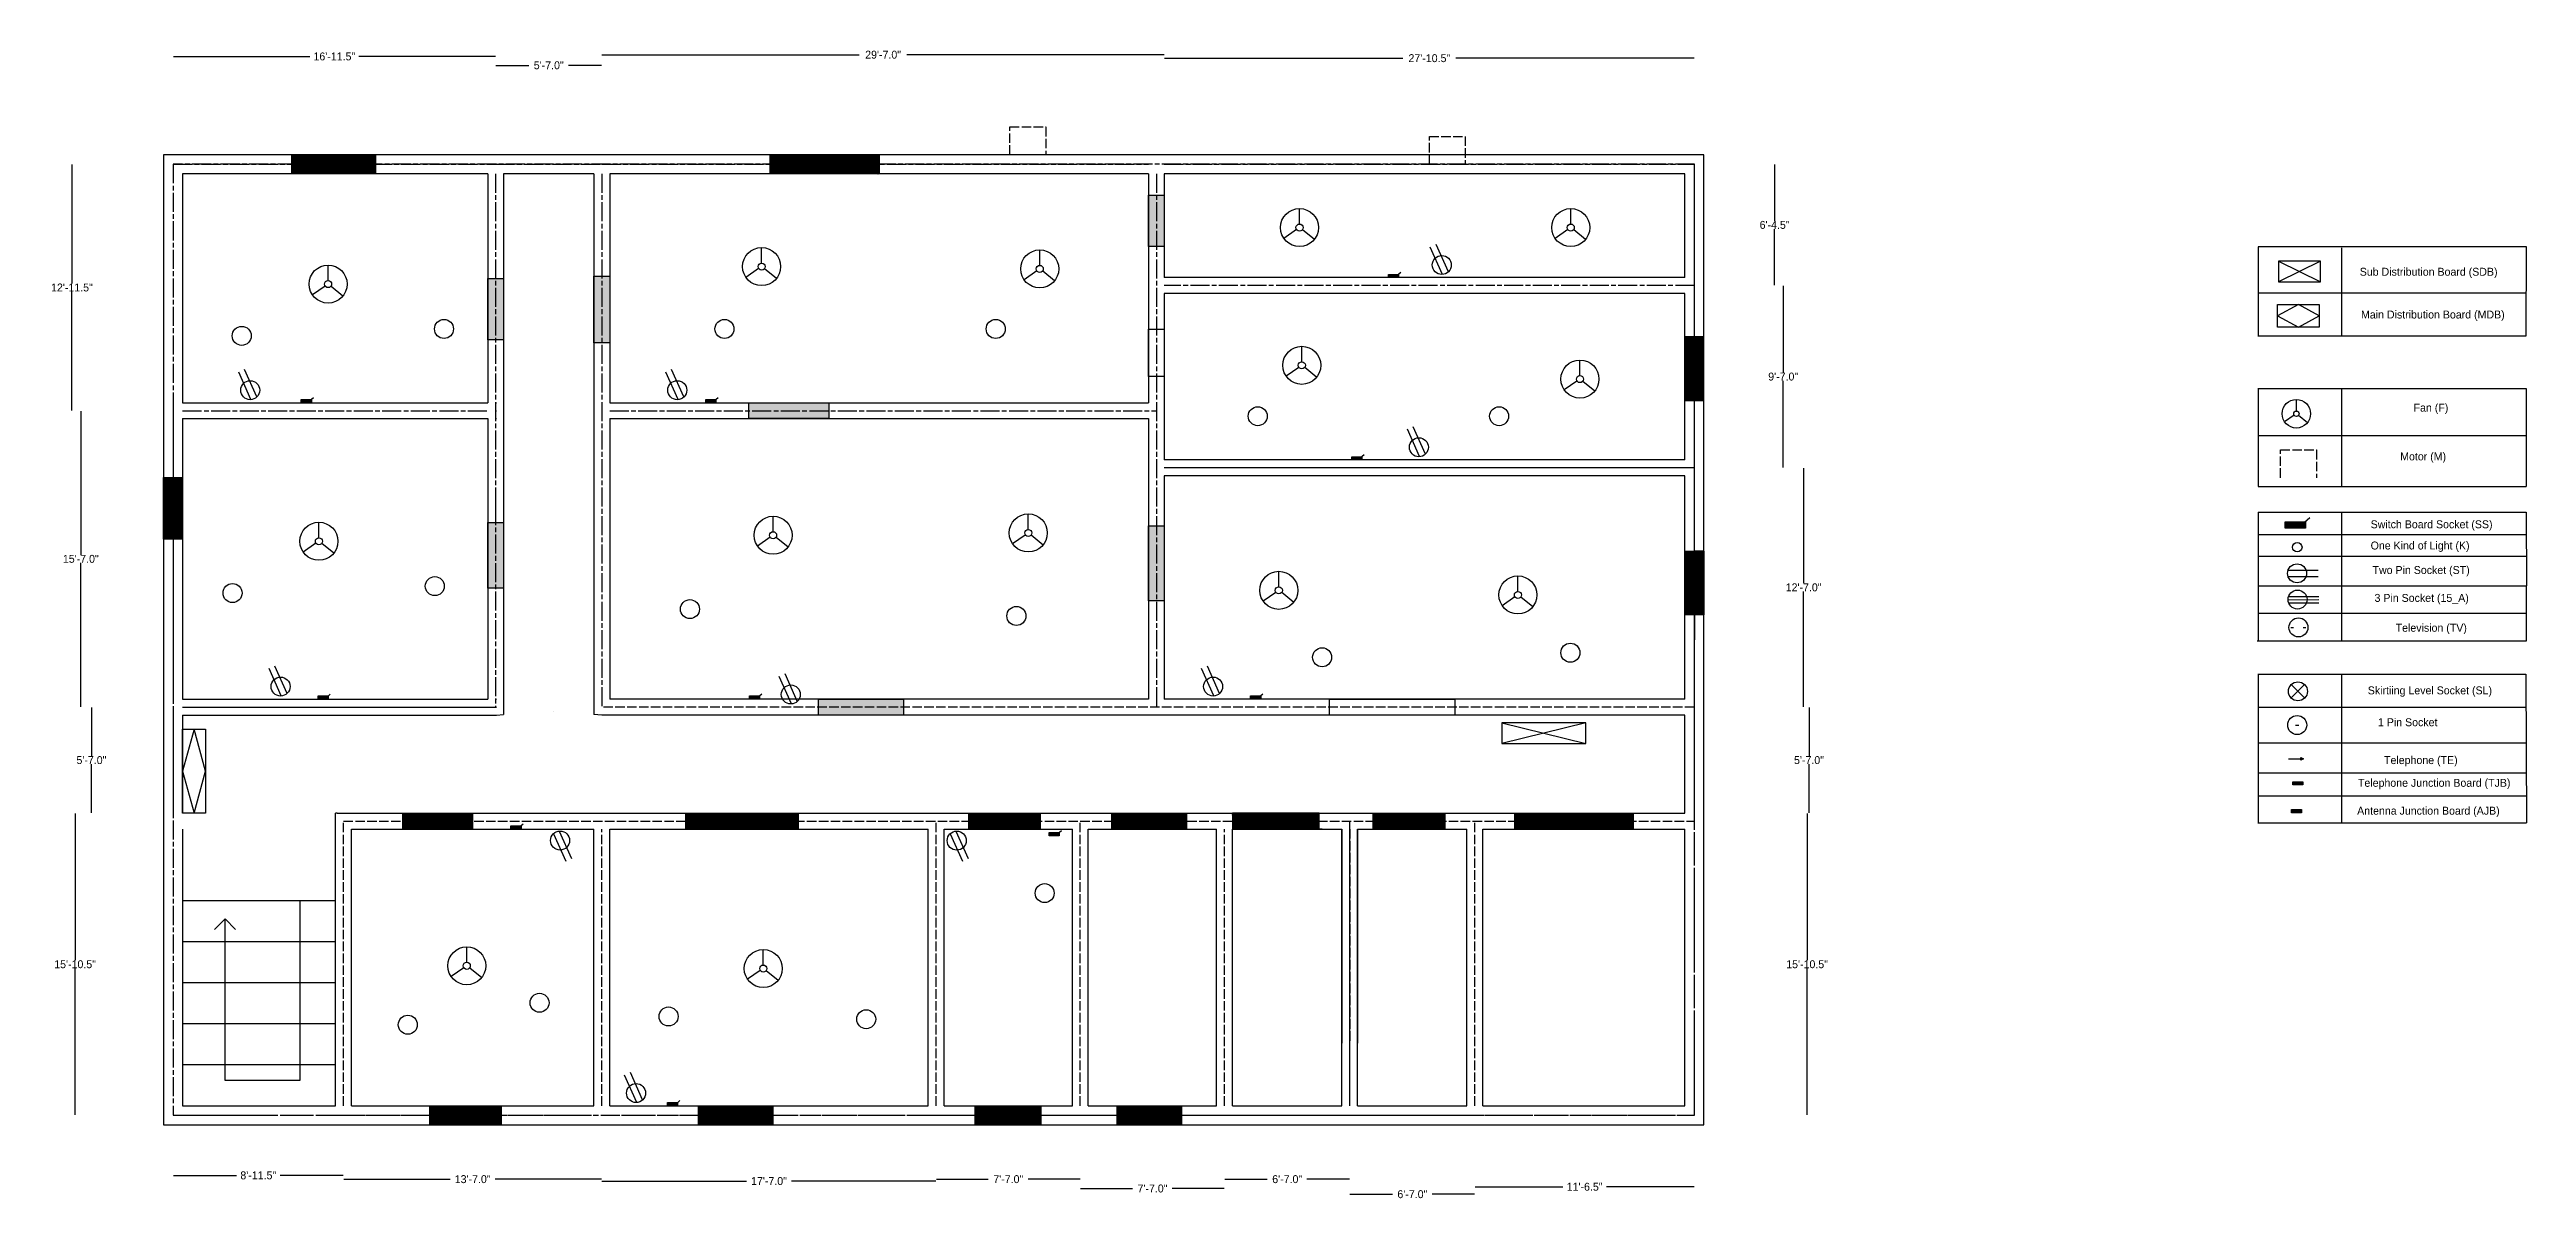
# Model space of a CAD drawing. Header units: inches. Extents: x -75362 to -71276, y -30 to 695.
# Drawn here: x -72839 to -71276, y -30 to 695 of the extents above; entities outside this region: 1.
import ezdxf

# ---------------------------------------------------------------- set-up
doc = ezdxf.new("R2010")
doc.units = ezdxf.units.IN
doc.header["$MEASUREMENT"] = 0
for name, pattern in [('ACAD_ISO02W100', [15, 12, -3]), ('ACAD_ISO03W100', [30, 12, -18]), ('ACAD_ISO08W100', [36, 24, -3, 6, -3])]:
    doc.linetypes.add(name, pattern=pattern)
doc.dimstyles.get("Standard").update_dxf_attribs({"dimtxt": 5, "dimasz": 0.18, "dimexe": 0.18, "dimexo": 0.0625, "dimgap": 0.09, "dimtad": 0, "dimtih": 1, "dimtoh": 1, "dimdec": 1, "dimzin": 0, "dimdsep": 46, "dimlunit": 3, "dimtxsty": 'Standard', "dimcen": 0.09, "dimse1": 1, "dimse2": 1, "dimadec": 0, "dimazin": 0, "dimtfac": 1, "dimtdec": 1, "dimtofl": 0, "dimtmove": 0, "dimatfit": 3, "dimfxl": 1, "dimtolj": 1, "dimtzin": 0, "dimarcsym": 0})

msp = doc.modelspace()

# ---------------------------------------------------------------- texts
at = {"char_height": 5, "attachment_point": 1}
for s, insert in [('Sub Distribution Board (SDB)', (-71380.94, 557.66)), ('Main Distribution Board (MDB)', (-71380.15, 530.67)), ('Fan (F)', (-71346.97, 471.92)), ('Motor (M)', (-71355.43, 441.14)), ('Switch Board Socket (SS)', (-71374.07, 398.32)), ('One Kind of Light (K)', (-71374.08, 384.92)), ('Two Pin Socket (ST)', (-71372.86, 369.48)), ('3 Pin Socket (15_A)', (-71371.6, 351.87)), ('Television (TV)', (-71358.3, 333.02)), ('Skirtiing Level Socket (SL)', (-71375.87, 293.52)), ('1 Pin Socket', (-71369.45, 273.42)), ('Telephone Junction Board (TJB)', (-71382.09, 235.2)), ('Telephone (TE)', (-71365.62, 249.53)), ('Antenna Junction Board (AJB)', (-71382.58, 217.6))]:
    msp.add_mtext_dynamic_manual_height_columns(s, width=116.2389, gutter_width=1, heights=[0], dxfattribs=dict(at, insert=insert))

# ---------------------------------------------------------------- blocks, each defined once
blk = doc.blocks.new('*D35')
at = {"layer": 'Defpoints', "color": 0, "linetype": 'ByBlock', "lineweight": -2, "ltscale": 0.5, "transparency": 16777216}
for p, q in [((-72760.7, 691), (-72674.6, 691)), ((-72557.5, 691), (-72643.6, 691))]:
    blk.add_line(p, q, dxfattribs=at)
at = {"layer": 'Defpoints', "color": 0, "linetype": 'ByBlock', "ltscale": 0.5, "transparency": 16777216}
for p in [(-72557.3, 691), (-72760.8, 623), (-72557.3, 623)]:
    blk.add_point(p, dxfattribs=at)
for points in [[(-72760.7, 691), (-72760.7, 690.9), (-72760.8, 691)], [(-72557.5, 691), (-72557.5, 690.9), (-72557.3, 691)]]:
    blk.add_solid(points, dxfattribs=at)
at = {"layer": 'Defpoints', "color": 0, "linetype": 'ByBlock', "ltscale": 0.5, "transparency": 16777216, "insert": (-72659.1, 691), "char_height": 5, "attachment_point": 5}
blk.add_mtext('\\A1;16\'-11.5"', dxfattribs=at)
blk = doc.blocks.new('*D36')
at = {"layer": 'Defpoints', "color": 0, "linetype": 'ByBlock', "lineweight": -2, "ltscale": 0.5, "transparency": 16777216}
for p, q in [((-72557.2, 685.4), (-72536.4, 685.4)), ((-72490.5, 685.4), (-72511.3, 685.4))]:
    blk.add_line(p, q, dxfattribs=at)
at = {"layer": 'Defpoints', "color": 0, "linetype": 'ByBlock', "ltscale": 0.5, "transparency": 16777216}
for p in [(-72490.3, 685.4), (-72557.3, 623), (-72490.3, 623)]:
    blk.add_point(p, dxfattribs=at)
for points in [[(-72557.2, 685.5), (-72557.2, 685.4), (-72557.3, 685.4)], [(-72490.5, 685.5), (-72490.5, 685.4), (-72490.3, 685.4)]]:
    blk.add_solid(points, dxfattribs=at)
at = {"layer": 'Defpoints', "color": 0, "linetype": 'ByBlock', "ltscale": 0.5, "transparency": 16777216, "insert": (-72523.8, 685.4), "char_height": 5, "attachment_point": 5}
blk.add_mtext('\\A1;5\'-7.0"', dxfattribs=at)
blk = doc.blocks.new('*D37')
at = {"layer": 'Defpoints', "color": 0, "linetype": 'ByBlock', "lineweight": -2, "ltscale": 0.5, "transparency": 16777216}
for p, q in [((-72490.2, 692.1), (-72327.9, 692.1)), ((-72135.5, 692.1), (-72297.8, 692.1))]:
    blk.add_line(p, q, dxfattribs=at)
at = {"layer": 'Defpoints', "color": 0, "linetype": 'ByBlock', "ltscale": 0.5, "transparency": 16777216}
for p in [(-72135.3, 692.1), (-72490.3, 623), (-72135.3, 623)]:
    blk.add_point(p, dxfattribs=at)
for points in [[(-72490.2, 692.1), (-72490.2, 692.1), (-72490.3, 692.1)], [(-72135.5, 692.1), (-72135.5, 692.1), (-72135.3, 692.1)]]:
    blk.add_solid(points, dxfattribs=at)
at = {"layer": 'Defpoints', "color": 0, "linetype": 'ByBlock', "ltscale": 0.5, "transparency": 16777216, "insert": (-72312.8, 692.1), "char_height": 5, "attachment_point": 5}
blk.add_mtext('\\A1;29\'-7.0"', dxfattribs=at)
blk = doc.blocks.new('*D38')
at = {"layer": 'Defpoints', "color": 0, "linetype": 'ByBlock', "lineweight": -2, "ltscale": 0.5, "transparency": 16777216}
for p, q in [((-72135.2, 689.9), (-71984.9, 689.9)), ((-71801, 689.9), (-71951.3, 689.9))]:
    blk.add_line(p, q, dxfattribs=at)
at = {"layer": 'Defpoints', "color": 0, "linetype": 'ByBlock', "ltscale": 0.5, "transparency": 16777216}
for p in [(-71800.8, 689.9), (-72135.3, 623), (-71800.8, 623)]:
    blk.add_point(p, dxfattribs=at)
for points in [[(-72135.2, 689.9), (-72135.2, 689.8), (-72135.3, 689.9)], [(-71801, 689.9), (-71801, 689.8), (-71800.8, 689.9)]]:
    blk.add_solid(points, dxfattribs=at)
at = {"layer": 'Defpoints', "color": 0, "linetype": 'ByBlock', "ltscale": 0.5, "transparency": 16777216, "insert": (-71968.1, 689.9), "char_height": 5, "attachment_point": 5}
blk.add_mtext('\\A1;27\'-10.5"', dxfattribs=at)
blk = doc.blocks.new('*D39')
at = {"layer": 'Defpoints', "color": 0, "linetype": 'ByBlock', "lineweight": -2, "ltscale": 0.5, "transparency": 16777216}
for p, q in [((-72824.7, 622.8), (-72824.7, 547.8)), ((-72824.7, 467.7), (-72824.7, 542.6))]:
    blk.add_line(p, q, dxfattribs=at)
at = {"layer": 'Defpoints', "color": 0, "linetype": 'ByBlock', "ltscale": 0.5, "transparency": 16777216}
for p in [(-72760.8, 623), (-72824.7, 467.5), (-72760.8, 467.5)]:
    blk.add_point(p, dxfattribs=at)
for points in [[(-72824.7, 622.8), (-72824.6, 622.8), (-72824.7, 623)], [(-72824.7, 467.7), (-72824.6, 467.7), (-72824.7, 467.5)]]:
    blk.add_solid(points, dxfattribs=at)
at = {"layer": 'Defpoints', "color": 0, "linetype": 'ByBlock', "ltscale": 0.5, "transparency": 16777216, "insert": (-72824.7, 545.2), "char_height": 5, "attachment_point": 5}
blk.add_mtext('\\A1;12\'-11.5"', dxfattribs=at)
blk = doc.blocks.new('*D40')
at = {"layer": 'Defpoints', "color": 0, "linetype": 'ByBlock', "lineweight": -2, "ltscale": 0.5, "transparency": 16777216}
for p, q in [((-72819.1, 467.3), (-72819.1, 376.6)), ((-72819.1, 280.7), (-72819.1, 371.4))]:
    blk.add_line(p, q, dxfattribs=at)
at = {"layer": 'Defpoints', "color": 0, "linetype": 'ByBlock', "ltscale": 0.5, "transparency": 16777216}
for p in [(-72760.8, 467.5), (-72819.1, 280.5), (-72760.8, 280.5)]:
    blk.add_point(p, dxfattribs=at)
for points in [[(-72819.1, 467.3), (-72819.1, 467.3), (-72819.1, 467.5)], [(-72819.1, 280.7), (-72819.1, 280.7), (-72819.1, 280.5)]]:
    blk.add_solid(points, dxfattribs=at)
at = {"layer": 'Defpoints', "color": 0, "linetype": 'ByBlock', "ltscale": 0.5, "transparency": 16777216, "insert": (-72819.1, 374), "char_height": 5, "attachment_point": 5}
blk.add_mtext('\\A1;15\'-7.0"', dxfattribs=at)
blk = doc.blocks.new('*D41')
at = {"layer": 'Defpoints', "color": 0, "linetype": 'ByBlock', "lineweight": -2, "ltscale": 0.5, "transparency": 16777216}
for p, q in [((-72812.4, 280.3), (-72812.4, 249.6)), ((-72812.4, 213.7), (-72812.4, 244.4))]:
    blk.add_line(p, q, dxfattribs=at)
at = {"layer": 'Defpoints', "color": 0, "linetype": 'ByBlock', "ltscale": 0.5, "transparency": 16777216}
for p in [(-72760.8, 280.5), (-72812.4, 213.5), (-72760.8, 213.5)]:
    blk.add_point(p, dxfattribs=at)
for points in [[(-72812.4, 280.3), (-72812.4, 280.3), (-72812.4, 280.5)], [(-72812.4, 213.7), (-72812.4, 213.7), (-72812.4, 213.5)]]:
    blk.add_solid(points, dxfattribs=at)
at = {"layer": 'Defpoints', "color": 0, "linetype": 'ByBlock', "ltscale": 0.5, "transparency": 16777216, "insert": (-72812.4, 247), "char_height": 5, "attachment_point": 5}
blk.add_mtext('\\A1;5\'-7.0"', dxfattribs=at)
blk = doc.blocks.new('*D42')
at = {"layer": 'Defpoints', "color": 0, "linetype": 'ByBlock', "lineweight": -2, "ltscale": 0.5, "transparency": 16777216}
for p, q in [((-72822.7, 213.3), (-72822.7, 120.8)), ((-72822.7, 23.2), (-72822.7, 115.6))]:
    blk.add_line(p, q, dxfattribs=at)
at = {"layer": 'Defpoints', "color": 0, "linetype": 'ByBlock', "ltscale": 0.5, "transparency": 16777216}
for p in [(-72760.8, 213.5), (-72822.7, 23), (-72760.8, 23)]:
    blk.add_point(p, dxfattribs=at)
for points in [[(-72822.7, 213.3), (-72822.6, 213.3), (-72822.7, 213.5)], [(-72822.7, 23.2), (-72822.6, 23.2), (-72822.7, 23)]]:
    blk.add_solid(points, dxfattribs=at)
at = {"layer": 'Defpoints', "color": 0, "linetype": 'ByBlock', "ltscale": 0.5, "transparency": 16777216, "insert": (-72822.7, 118.2), "char_height": 5, "attachment_point": 5}
blk.add_mtext('\\A1;15\'-10.5"', dxfattribs=at)
blk = doc.blocks.new('*D43')
at = {"layer": 'Defpoints', "color": 0, "linetype": 'ByBlock', "lineweight": -2, "ltscale": 0.5, "transparency": 16777216}
for p, q in [((-71729.7, 213.3), (-71729.7, 120.8)), ((-71729.7, 23.2), (-71729.7, 115.6))]:
    blk.add_line(p, q, dxfattribs=at)
at = {"layer": 'Defpoints', "color": 0, "linetype": 'ByBlock', "ltscale": 0.5, "transparency": 16777216}
for p in [(-71800.8, 213.5), (-71729.7, 213.5), (-71800.8, 23)]:
    blk.add_point(p, dxfattribs=at)
for points in [[(-71729.7, 213.3), (-71729.6, 213.3), (-71729.7, 213.5)], [(-71729.7, 23.2), (-71729.6, 23.2), (-71729.7, 23)]]:
    blk.add_solid(points, dxfattribs=at)
at = {"layer": 'Defpoints', "color": 0, "linetype": 'ByBlock', "ltscale": 0.5, "transparency": 16777216, "insert": (-71729.7, 118.2), "char_height": 5, "attachment_point": 5}
blk.add_mtext('\\A1;15\'-10.5"', dxfattribs=at)
blk = doc.blocks.new('*D44')
at = {"layer": 'Defpoints', "color": 0, "linetype": 'ByBlock', "lineweight": -2, "ltscale": 0.5, "transparency": 16777216}
for p, q in [((-71728.5, 280.3), (-71728.5, 249.6)), ((-71728.5, 213.7), (-71728.5, 244.4))]:
    blk.add_line(p, q, dxfattribs=at)
at = {"layer": 'Defpoints', "color": 0, "linetype": 'ByBlock', "ltscale": 0.5, "transparency": 16777216}
for p in [(-71800.8, 280.5), (-71728.5, 280.5), (-71800.8, 213.5)]:
    blk.add_point(p, dxfattribs=at)
for points in [[(-71728.5, 280.3), (-71728.4, 280.3), (-71728.5, 280.5)], [(-71728.5, 213.7), (-71728.4, 213.7), (-71728.5, 213.5)]]:
    blk.add_solid(points, dxfattribs=at)
at = {"layer": 'Defpoints', "color": 0, "linetype": 'ByBlock', "ltscale": 0.5, "transparency": 16777216, "insert": (-71728.5, 247), "char_height": 5, "attachment_point": 5}
blk.add_mtext('\\A1;5\'-7.0"', dxfattribs=at)
blk = doc.blocks.new('*D45')
at = {"layer": 'Defpoints', "color": 0, "linetype": 'ByBlock', "lineweight": -2, "ltscale": 0.5, "transparency": 16777216}
for p, q in [((-71731.9, 431.3), (-71731.9, 358.6)), ((-71731.9, 280.7), (-71731.9, 353.4))]:
    blk.add_line(p, q, dxfattribs=at)
at = {"layer": 'Defpoints', "color": 0, "linetype": 'ByBlock', "ltscale": 0.5, "transparency": 16777216}
for p in [(-71800.8, 431.5), (-71731.9, 431.5), (-71800.8, 280.5)]:
    blk.add_point(p, dxfattribs=at)
for points in [[(-71732, 431.3), (-71731.9, 431.3), (-71731.9, 431.5)], [(-71732, 280.7), (-71731.9, 280.7), (-71731.9, 280.5)]]:
    blk.add_solid(points, dxfattribs=at)
at = {"layer": 'Defpoints', "color": 0, "linetype": 'ByBlock', "ltscale": 0.5, "transparency": 16777216, "insert": (-71731.9, 356), "char_height": 5, "attachment_point": 5}
blk.add_mtext('\\A1;12\'-7.0"', dxfattribs=at)
blk = doc.blocks.new('*D46')
at = {"layer": 'Defpoints', "color": 0, "linetype": 'ByBlock', "lineweight": -2, "ltscale": 0.5, "transparency": 16777216}
for p, q in [((-71744.8, 546.3), (-71744.8, 491.6)), ((-71744.8, 431.7), (-71744.8, 486.4))]:
    blk.add_line(p, q, dxfattribs=at)
at = {"layer": 'Defpoints', "color": 0, "linetype": 'ByBlock', "ltscale": 0.5, "transparency": 16777216}
for p in [(-71800.8, 546.5), (-71744.8, 546.5), (-71800.8, 431.5)]:
    blk.add_point(p, dxfattribs=at)
for points in [[(-71744.9, 546.3), (-71744.8, 546.3), (-71744.8, 546.5)], [(-71744.9, 431.7), (-71744.8, 431.7), (-71744.8, 431.5)]]:
    blk.add_solid(points, dxfattribs=at)
at = {"layer": 'Defpoints', "color": 0, "linetype": 'ByBlock', "ltscale": 0.5, "transparency": 16777216, "insert": (-71744.8, 489), "char_height": 5, "attachment_point": 5}
blk.add_mtext('\\A1;9\'-7.0"', dxfattribs=at)
blk = doc.blocks.new('*D47')
at = {"layer": 'Defpoints', "color": 0, "linetype": 'ByBlock', "lineweight": -2, "ltscale": 0.5, "transparency": 16777216}
for p, q in [((-71750.2, 622.8), (-71750.2, 587.3)), ((-71750.2, 546.7), (-71750.2, 582.1))]:
    blk.add_line(p, q, dxfattribs=at)
at = {"layer": 'Defpoints', "color": 0, "linetype": 'ByBlock', "ltscale": 0.5, "transparency": 16777216}
for p in [(-71800.8, 623), (-71750.2, 623), (-71800.8, 546.5)]:
    blk.add_point(p, dxfattribs=at)
for points in [[(-71750.3, 622.8), (-71750.2, 622.8), (-71750.2, 623)], [(-71750.3, 546.7), (-71750.2, 546.7), (-71750.2, 546.5)]]:
    blk.add_solid(points, dxfattribs=at)
at = {"layer": 'Defpoints', "color": 0, "linetype": 'ByBlock', "ltscale": 0.5, "transparency": 16777216, "insert": (-71750.2, 584.7), "char_height": 5, "attachment_point": 5}
blk.add_mtext('\\A1;6\'-4.5"', dxfattribs=at)
blk = doc.blocks.new('*D48')
at = {"layer": 'Defpoints', "color": 0, "linetype": 'ByBlock', "lineweight": -2, "ltscale": 0.5, "transparency": 16777216}
for p, q in [((-72760.7, -15), (-72720.9, -15)), ((-72653.5, -15), (-72693.3, -15))]:
    blk.add_line(p, q, dxfattribs=at)
at = {"layer": 'Defpoints', "color": 0, "linetype": 'ByBlock', "ltscale": 0.5, "transparency": 16777216}
for p in [(-72760.8, 23), (-72653.3, 23), (-72653.3, -15)]:
    blk.add_point(p, dxfattribs=at)
for points in [[(-72760.7, -15), (-72760.7, -15.1), (-72760.8, -15)], [(-72653.5, -15), (-72653.5, -15.1), (-72653.3, -15)]]:
    blk.add_solid(points, dxfattribs=at)
at = {"layer": 'Defpoints', "color": 0, "linetype": 'ByBlock', "ltscale": 0.5, "transparency": 16777216, "insert": (-72707.1, -15), "char_height": 5, "attachment_point": 5}
blk.add_mtext('\\A1;8\'-11.5"', dxfattribs=at)
blk = doc.blocks.new('*D49')
at = {"layer": 'Defpoints', "color": 0, "linetype": 'ByBlock', "lineweight": -2, "ltscale": 0.5, "transparency": 16777216}
for p, q in [((-72653.2, -17.4), (-72586.1, -17.4)), ((-72490.5, -17.4), (-72557.6, -17.4))]:
    blk.add_line(p, q, dxfattribs=at)
at = {"layer": 'Defpoints', "color": 0, "linetype": 'ByBlock', "ltscale": 0.5, "transparency": 16777216}
for p in [(-72653.3, 23), (-72490.3, 23), (-72490.3, -17.4)]:
    blk.add_point(p, dxfattribs=at)
for points in [[(-72653.2, -17.4), (-72653.2, -17.4), (-72653.3, -17.4)], [(-72490.5, -17.4), (-72490.5, -17.4), (-72490.3, -17.4)]]:
    blk.add_solid(points, dxfattribs=at)
at = {"layer": 'Defpoints', "color": 0, "linetype": 'ByBlock', "ltscale": 0.5, "transparency": 16777216, "insert": (-72571.8, -17.4), "char_height": 5, "attachment_point": 5}
blk.add_mtext('\\A1;13\'-7.0"', dxfattribs=at)
blk = doc.blocks.new('*D50')
at = {"layer": 'Defpoints', "color": 0, "linetype": 'ByBlock', "lineweight": -2, "ltscale": 0.5, "transparency": 16777216}
for p, q in [((-72490.2, -18.6), (-72399.1, -18.6)), ((-72279.5, -18.6), (-72370.6, -18.6))]:
    blk.add_line(p, q, dxfattribs=at)
at = {"layer": 'Defpoints', "color": 0, "linetype": 'ByBlock', "ltscale": 0.5, "transparency": 16777216}
for p in [(-72490.3, 23), (-72279.3, 23), (-72279.3, -18.6)]:
    blk.add_point(p, dxfattribs=at)
for points in [[(-72490.2, -18.6), (-72490.2, -18.6), (-72490.3, -18.6)], [(-72279.5, -18.6), (-72279.5, -18.6), (-72279.3, -18.6)]]:
    blk.add_solid(points, dxfattribs=at)
at = {"layer": 'Defpoints', "color": 0, "linetype": 'ByBlock', "ltscale": 0.5, "transparency": 16777216, "insert": (-72384.8, -18.6), "char_height": 5, "attachment_point": 5}
blk.add_mtext('\\A1;17\'-7.0"', dxfattribs=at)
blk = doc.blocks.new('*D51')
at = {"layer": 'Defpoints', "color": 0, "linetype": 'ByBlock', "lineweight": -2, "ltscale": 0.5, "transparency": 16777216}
for p, q in [((-72279.2, -17.4), (-72246.4, -17.4)), ((-72188.5, -17.4), (-72221.3, -17.4))]:
    blk.add_line(p, q, dxfattribs=at)
at = {"layer": 'Defpoints', "color": 0, "linetype": 'ByBlock', "ltscale": 0.5, "transparency": 16777216}
for p in [(-72279.3, 23), (-72188.3, 23), (-72188.3, -17.4)]:
    blk.add_point(p, dxfattribs=at)
for points in [[(-72279.2, -17.4), (-72279.2, -17.4), (-72279.3, -17.4)], [(-72188.5, -17.4), (-72188.5, -17.4), (-72188.3, -17.4)]]:
    blk.add_solid(points, dxfattribs=at)
at = {"layer": 'Defpoints', "color": 0, "linetype": 'ByBlock', "ltscale": 0.5, "transparency": 16777216, "insert": (-72233.8, -17.4), "char_height": 5, "attachment_point": 5}
blk.add_mtext('\\A1;7\'-7.0"', dxfattribs=at)
blk = doc.blocks.new('*D52')
at = {"layer": 'Defpoints', "color": 0, "linetype": 'ByBlock', "lineweight": -2, "ltscale": 0.5, "transparency": 16777216}
for p, q in [((-72188.2, -23.3), (-72155.4, -23.3)), ((-72097.5, -23.3), (-72130.3, -23.3))]:
    blk.add_line(p, q, dxfattribs=at)
at = {"layer": 'Defpoints', "color": 0, "linetype": 'ByBlock', "ltscale": 0.5, "transparency": 16777216}
for p in [(-72188.3, 23), (-72097.3, 23), (-72097.3, -23.3)]:
    blk.add_point(p, dxfattribs=at)
for points in [[(-72188.2, -23.3), (-72188.2, -23.4), (-72188.3, -23.3)], [(-72097.5, -23.3), (-72097.5, -23.4), (-72097.3, -23.3)]]:
    blk.add_solid(points, dxfattribs=at)
at = {"layer": 'Defpoints', "color": 0, "linetype": 'ByBlock', "ltscale": 0.5, "transparency": 16777216, "insert": (-72142.8, -23.3), "char_height": 5, "attachment_point": 5}
blk.add_mtext('\\A1;7\'-7.0"', dxfattribs=at)
blk = doc.blocks.new('*D53')
at = {"layer": 'Defpoints', "color": 0, "linetype": 'ByBlock', "lineweight": -2, "ltscale": 0.5, "transparency": 16777216}
for p, q in [((-72097.2, -17.4), (-72070.4, -17.4)), ((-72018.5, -17.4), (-72045.3, -17.4))]:
    blk.add_line(p, q, dxfattribs=at)
at = {"layer": 'Defpoints', "color": 0, "linetype": 'ByBlock', "ltscale": 0.5, "transparency": 16777216}
for p in [(-72097.3, 23), (-72018.3, 23), (-72018.3, -17.4)]:
    blk.add_point(p, dxfattribs=at)
for points in [[(-72097.2, -17.4), (-72097.2, -17.4), (-72097.3, -17.4)], [(-72018.5, -17.4), (-72018.5, -17.4), (-72018.3, -17.4)]]:
    blk.add_solid(points, dxfattribs=at)
at = {"layer": 'Defpoints', "color": 0, "linetype": 'ByBlock', "ltscale": 0.5, "transparency": 16777216, "insert": (-72057.8, -17.4), "char_height": 5, "attachment_point": 5}
blk.add_mtext('\\A1;6\'-7.0"', dxfattribs=at)
blk = doc.blocks.new('*D54')
at = {"layer": 'Defpoints', "color": 0, "linetype": 'ByBlock', "lineweight": -2, "ltscale": 0.5, "transparency": 16777216}
for p, q in [((-72018.2, -26.9), (-71991.4, -26.9)), ((-71939.5, -26.9), (-71966.3, -26.9))]:
    blk.add_line(p, q, dxfattribs=at)
at = {"layer": 'Defpoints', "color": 0, "linetype": 'ByBlock', "ltscale": 0.5, "transparency": 16777216}
for p in [(-72018.3, 23), (-71939.3, 23), (-71939.3, -26.9)]:
    blk.add_point(p, dxfattribs=at)
for points in [[(-72018.2, -26.9), (-72018.2, -26.9), (-72018.3, -26.9)], [(-71939.5, -26.9), (-71939.5, -26.9), (-71939.3, -26.9)]]:
    blk.add_solid(points, dxfattribs=at)
at = {"layer": 'Defpoints', "color": 0, "linetype": 'ByBlock', "ltscale": 0.5, "transparency": 16777216, "insert": (-71978.8, -26.9), "char_height": 5, "attachment_point": 5}
blk.add_mtext('\\A1;6\'-7.0"', dxfattribs=at)
blk = doc.blocks.new('*D55')
at = {"layer": 'Defpoints', "color": 0, "linetype": 'ByBlock', "lineweight": -2, "ltscale": 0.5, "transparency": 16777216}
for p, q in [((-71939.2, -22.2), (-71883.9, -22.2)), ((-71801, -22.2), (-71856.3, -22.2))]:
    blk.add_line(p, q, dxfattribs=at)
at = {"layer": 'Defpoints', "color": 0, "linetype": 'ByBlock', "ltscale": 0.5, "transparency": 16777216}
for p in [(-71939.3, 23), (-71800.8, 23), (-71800.8, -22.2)]:
    blk.add_point(p, dxfattribs=at)
for points in [[(-71939.2, -22.1), (-71939.2, -22.2), (-71939.3, -22.2)], [(-71801, -22.1), (-71801, -22.2), (-71800.8, -22.2)]]:
    blk.add_solid(points, dxfattribs=at)
at = {"layer": 'Defpoints', "color": 0, "linetype": 'ByBlock', "ltscale": 0.5, "transparency": 16777216, "insert": (-71870.1, -22.2), "char_height": 5, "attachment_point": 5}
blk.add_mtext('\\A1;11\'-6.5"', dxfattribs=at)
blk = doc.blocks.new('F')
for p, q in [((197.9, 28.1), (197.9, 37.9)), ((196, 24.6), (188, 19.1)), ((199.8, 24.7), (207.3, 18.5))]:
    blk.add_line(p, q)
for radius in [12, 2.23]:
    blk.add_circle((197.9, 25.9), radius)
blk = doc.blocks.new('K')
blk.add_circle((19, 26.1), 6)
blk = doc.blocks.new('TE')
h = blk.add_hatch(color=0)
h.dxf.hatch_style = 1
h.paths.add_polyline_path([(155.9, 27), (155.9, 26.1), (155.9, 25.3), (157.5, 26.1)])
for p, q in [((148, 26.1), (155.9, 26.1)), ((155.9, 26.1), (155.9, 27)), ((155.9, 27), (157.5, 26.1)), ((157.5, 26.1), (155.9, 25.3)), ((155.9, 25.3), (155.9, 26.1))]:
    blk.add_line(p, q)
blk = doc.blocks.new('1')
h = blk.add_hatch(color=253)
h.dxf.hatch_style = 1
h.paths.add_polyline_path([(189.82, 27.2), (189.82, 25.2), (196.21, 25.2), (196.21, 27.2), (196.21, 27.2), (195.11, 26.24), (195.35, 25.97), (194.58, 25.78), (194.88, 26.51), (195.11, 26.24), (196.21, 27.2)])
blk.add_lwpolyline([(189.82, 27.2), (196.21, 27.2), (196.21, 25.2), (189.82, 25.2)], close=True)
at = {"xscale": 0.4190906922431517, "yscale": 0.4190906922431517, "zscale": 0.4190906922431517, "rotation": 221.3375372749878}
blk.add_blockref('TE', (236.93, 77.6), dxfattribs=at)
blk = doc.blocks.new('SL')
for p, q in [((31.3, 28.1), (50.2, 28.1)), ((31.3, 24.1), (50.2, 24.1))]:
    blk.add_line(p, q)
blk.add_circle((36.9, 26.1), 6)
blk = doc.blocks.new('SDB')
for p, q in [((279.2, 47.4), (332.1, 34.4)), ((332.1, 47.4), (279.2, 34.4))]:
    blk.add_line(p, q)
blk.add_lwpolyline([(279.2, 34.4), (332.1, 34.4), (332.1, 47.4), (279.2, 47.4)], close=True)
blk = doc.blocks.new('MDB')
for p, q in [((305.7, 28.7), (279.2, 21.5)), ((279.2, 21.5), (305.7, 14.3)), ((332.1, 21.5), (305.7, 28.7)), ((305.7, 14.3), (332.1, 21.5))]:
    blk.add_line(p, q)
blk.add_lwpolyline([(279.2, 28.7), (332.1, 28.7), (332.1, 14.3), (279.2, 14.3)], close=True)
blk = doc.blocks.new('M2')
at = {"linetype": 'ACAD_ISO02W100'}
for p, q in [((184.5, 39.5), (184.5, 74.6)), ((184.5, 74.6), (229.8, 74.6)), ((229.8, 74.6), (229.8, 39.5))]:
    blk.add_line(p, q, dxfattribs=at)
blk = doc.blocks.new('15_')
for p, q in [((54, 25.9), (73.4, 26)), ((54.5, 28), (73.4, 28)), ((54.5, 24), (73.4, 24))]:
    blk.add_line(p, q)
blk.add_circle((60, 26), 6)
blk = doc.blocks.new('TV')
for p, q in [((132.4, 26.4), (134, 26.4)), ((140.1, 26.4), (141.7, 26.4))]:
    blk.add_line(p, q)
blk.add_circle((137.1, 26.4), 6)
blk = doc.blocks.new('Bulb')
for p, q in [((79.4, 30.8), (87.9, 22.3)), ((79.4, 22.3), (87.9, 30.8))]:
    blk.add_line(p, q)
blk.add_circle((83.7, 26.5), 6)
blk = doc.blocks.new('15')
blk.add_line((136.2, 43), (138.3, 43))
blk.add_blockref('K', (118.2, 16.9))
blk = doc.blocks.new('M')
blk.add_lwpolyline([(197.9, 22.1), (204.3, 22.1), (204.3, 20.1), (197.9, 20.1)], close=True)
blk = doc.blocks.new('TJB')
h = blk.add_hatch(color=64)
h.dxf.hatch_style = 1
h.paths.add_polyline_path([(189.9, 17.4), (189.9, 15.4), (196.3, 15.4), (196.3, 17.4)])
blk.add_blockref('M', (-8, -4.7))
blk = doc.blocks.new('AJB')
h = blk.add_hatch(color=141)
h.dxf.hatch_style = 1
h.paths.add_polyline_path([(205.1, 15.4), (205.1, 17.4), (198.7, 17.4), (198.7, 15.4)])
blk.add_blockref('M', (0.8, -4.7))

# ---------------------------------------------------------------- dimensions: what is measured, and where the dimension line sits
at = {"layer": 'Defpoints', "linetype": 'ByBlock', "ltscale": 0.5}
for base, p1, p2, picture, middle in [((-72557.34, 690.98), (-72760.84, 622.98), (-72557.34, 622.98), '*D35', (-72659.09, 690.98)), ((-72490.34, 685.42), (-72557.34, 622.98), (-72490.34, 622.98), '*D36', (-72523.84, 685.42)), ((-72135.34, 692.09), (-72490.34, 622.98), (-72135.34, 622.98), '*D37', (-72312.84, 692.09)), ((-71800.84, 689.87), (-72135.34, 622.98), (-71800.84, 622.98), '*D38', (-71968.09, 689.87)), ((-72653.34, -15.04), (-72760.84, 22.98), (-72653.34, 22.98), '*D48', (-72707.09, -15.04)), ((-72490.34, -17.42), (-72653.34, 22.98), (-72490.34, 22.98), '*D49', (-72571.84, -17.42)), ((-72279.34, -18.6), (-72490.34, 22.98), (-72279.34, 22.98), '*D50', (-72384.84, -18.6)), ((-72188.34, -17.42), (-72279.34, 22.98), (-72188.34, 22.98), '*D51', (-72233.84, -17.42)), ((-72097.34, -23.35), (-72188.34, 22.98), (-72097.34, 22.98), '*D52', (-72142.84, -23.35)), ((-72018.34, -17.42), (-72097.34, 22.98), (-72018.34, 22.98), '*D53', (-72057.84, -17.42)), ((-71939.34, -26.91), (-72018.34, 22.98), (-71939.34, 22.98), '*D54', (-71978.84, -26.91)), ((-71800.84, -22.16), (-71939.34, 22.98), (-71800.84, 22.98), '*D55', (-71870.09, -22.16))]:
    dim = msp.add_linear_dim(base=base, p1=p1, p2=p2, dimstyle='Standard', dxfattribs=at)
    dim.commit()
    dim.dimension.update_dxf_attribs({"geometry": picture, "text_midpoint": middle})
for base, p1, p2, picture, middle in [((-72824.67, 467.48), (-72760.84, 622.98), (-72760.84, 467.48), '*D39', (-72824.67, 545.23)), ((-71750.24, 622.98), (-71800.84, 546.48), (-71800.84, 622.98), '*D47', (-71750.24, 584.73)), ((-71744.85, 546.48), (-71800.84, 431.48), (-71800.84, 546.48), '*D46', (-71744.85, 488.98)), ((-72819.09, 280.48), (-72760.84, 467.48), (-72760.84, 280.48), '*D40', (-72819.09, 373.98)), ((-71731.93, 431.48), (-71800.84, 280.48), (-71800.84, 431.48), '*D45', (-71731.93, 355.98)), ((-72812.4, 213.48), (-72760.84, 280.48), (-72760.84, 213.48), '*D41', (-72812.4, 246.98)), ((-71728.48, 280.48), (-71800.84, 213.48), (-71800.84, 280.48), '*D44', (-71728.48, 246.98)), ((-72822.68, 22.98), (-72760.84, 213.48), (-72760.84, 22.98), '*D42', (-72822.68, 118.23)), ((-71729.65, 213.48), (-71800.84, 22.98), (-71800.84, 213.48), '*D43', (-71729.65, 118.23))]:
    dim = msp.add_linear_dim(base=base, p1=p1, p2=p2, angle=90, dimstyle='Standard', dxfattribs=at)
    dim.commit()
    dim.dimension.update_dxf_attribs({"geometry": picture, "text_midpoint": middle})

# ---------------------------------------------------------------- hatches: boundary and pattern name
at = {"layer": 'Defpoints', "linetype": 'ByBlock', "ltscale": 0.5, "true_color": 0xc8c92d}
h = msp.add_hatch(dxfattribs=at)
h.set_pattern_fill('ANSI31', color=52)
h.paths.add_polyline_path([(-72633.11, 622.98), (-72685.89, 622.98), (-72685.89, 616.98), (-72633.11, 616.98)])
h.paths.add_polyline_path([(-72633.11, 628.98), (-72685.89, 628.98), (-72685.89, 622.98), (-72633.11, 622.98)])
h.paths.add_polyline_path([(-72315.34, 628.98), (-72384.14, 628.98), (-72384.14, 622.98), (-72315.34, 622.98)])
h.paths.add_polyline_path([(-72315.34, 622.98), (-72384.14, 622.98), (-72384.14, 616.98), (-72315.34, 616.98)])
at = {"layer": 'Defpoints', "linetype": 'ByBlock', "ltscale": 0.5, "true_color": 0x58ba48}
h = msp.add_hatch(color=85, dxfattribs=at)
h.dxf.hatch_style = 1
h.paths.add_polyline_path([(-72135.34, 603.59), (-72140.34, 603.59), (-72140.34, 571.15), (-72135.34, 571.15)])
h.paths.add_polyline_path([(-72135.34, 394.76), (-72140.34, 394.76), (-72140.34, 347.54), (-72135.34, 347.54)])
h.paths.add_polyline_path([(-72140.34, 394.76), (-72145.34, 394.76), (-72145.34, 347.54), (-72140.34, 347.54)])
h.paths.add_polyline_path([(-72140.34, 603.59), (-72145.34, 603.59), (-72145.34, 571.15), (-72140.34, 571.15)])
h = msp.add_hatch(color=85, dxfattribs=at)
h.dxf.hatch_style = 1
h.paths.add_polyline_path([(-72490.34, 552.37), (-72495.34, 552.37), (-72495.34, 510.23), (-72490.34, 510.23)])
h.paths.add_polyline_path([(-72485.34, 552.37), (-72490.34, 552.37), (-72490.34, 510.23), (-72485.34, 510.23)])
h.paths.add_polyline_path([(-72347.11, 472.48), (-72397.55, 472.48), (-72397.55, 467.48), (-72347.11, 467.48)])
h.paths.add_polyline_path([(-72347.11, 467.48), (-72397.55, 467.48), (-72397.55, 462.48), (-72347.11, 462.48)])
h.paths.add_polyline_path([(-72299.95, 285.48), (-72353.48, 285.48), (-72353.48, 280.48), (-72299.95, 280.48)])
h.paths.add_polyline_path([(-72299.95, 280.48), (-72353.48, 280.48), (-72353.48, 275.48), (-72299.95, 275.48)])
h.paths.add_polyline_path([(-72552.34, 397.04), (-72557.34, 397.04), (-72557.34, 355.5), (-72552.34, 355.5)])
h.paths.add_polyline_path([(-72557.34, 397.04), (-72562.34, 397.04), (-72562.34, 355.5), (-72557.34, 355.5)])
h = msp.add_hatch(color=85, dxfattribs=at)
h.dxf.hatch_style = 1
h.paths.add_polyline_path([(-72557.34, 550.95), (-72562.34, 550.95), (-72562.34, 512.16), (-72557.34, 512.16)])
h.paths.add_polyline_path([(-72552.34, 550.95), (-72557.34, 550.95), (-72557.34, 512.16), (-72552.34, 512.16)])
at = {"layer": 'Defpoints', "linetype": 'ByBlock', "ltscale": 0.5, "true_color": 0xc8c92d}
h = msp.add_hatch(dxfattribs=at)
h.set_pattern_fill('ANSI31', color=52)
h.paths.add_polyline_path([(-72553.74, 22.98), (-72598.9, 22.98), (-72598.9, 16.98), (-72553.74, 16.98)])
h.paths.add_polyline_path([(-72553.74, 28.98), (-72598.9, 28.98), (-72598.9, 22.98), (-72553.74, 22.98)])
h.paths.add_polyline_path([(-72382.34, 22.98), (-72429.38, 22.98), (-72429.38, 16.98), (-72382.34, 16.98)])
h.paths.add_polyline_path([(-72382.34, 28.98), (-72429.38, 28.98), (-72429.38, 22.98), (-72382.34, 22.98)])
h.paths.add_polyline_path([(-72213.22, 28.98), (-72254.68, 28.98), (-72254.68, 22.98), (-72213.22, 22.98)])
h.paths.add_polyline_path([(-72213.22, 22.98), (-72254.68, 22.98), (-72254.68, 16.98), (-72213.22, 16.98)])
h.paths.add_polyline_path([(-72124.39, 28.98), (-72165.11, 28.98), (-72165.11, 22.98), (-72124.39, 22.98)])
h.paths.add_polyline_path([(-72124.39, 22.98), (-72165.11, 22.98), (-72165.11, 16.98), (-72124.39, 16.98)])
h.paths.add_polyline_path([(-71800.84, 378.89), (-71806.84, 378.89), (-71806.84, 338.79), (-71800.84, 338.79)])
h.paths.add_polyline_path([(-71794.84, 378.89), (-71800.84, 378.89), (-71800.84, 338.79), (-71794.84, 338.79)])
h.paths.add_polyline_path([(-71794.84, 514.11), (-71800.84, 514.11), (-71800.84, 474), (-71794.84, 474)])
h.paths.add_polyline_path([(-71800.84, 514.11), (-71806.84, 514.11), (-71806.84, 474), (-71800.84, 474)])
at = {"layer": 'Defpoints', "linetype": 'ByBlock', "ltscale": 0.5, "true_color": 0xed1f24}
h = msp.add_hatch(color=240, dxfattribs=at)
h.set_gradient(color1=(0, 0, 255), color2=(255, 255, 0), tint=1)
h.paths.add_polyline_path([(-75361.6, 435.65), (-75351.6, 435.65)])
at = {"layer": 'Defpoints', "linetype": 'ByBlock', "ltscale": 0.5, "true_color": 0xc8c92d}
h = msp.add_hatch(dxfattribs=at)
h.set_pattern_fill('ANSI31', color=52)
h.paths.add_polyline_path([(-72760.84, 425.4), (-72766.84, 425.4), (-72766.84, 386.42), (-72760.84, 386.42)])
h.paths.add_polyline_path([(-72754.84, 425.4), (-72760.84, 425.4), (-72760.84, 386.42), (-72754.84, 386.42)])
at = {"layer": 'Defpoints', "linetype": 'ByBlock', "ltscale": 0.5}
h = msp.add_hatch(dxfattribs=at)
h.set_pattern_fill('ANSI31', color=3)
h.paths.add_polyline_path([(-72571.84, 208.48), (-72615.84, 208.48), (-72615.84, 203.48), (-72571.84, 203.48)])
h.paths.add_polyline_path([(-72571.84, 213.48), (-72615.84, 213.48), (-72615.84, 208.48), (-72571.84, 208.48)])
h.paths.add_polyline_path([(-72366.41, 208.48), (-72437.28, 208.48), (-72437.28, 203.48), (-72366.41, 203.48)])
h.paths.add_polyline_path([(-72213.63, 208.48), (-72258.73, 208.48), (-72258.73, 203.48), (-72213.63, 203.48)])
h.paths.add_polyline_path([(-72213.63, 213.48), (-72258.73, 213.48), (-72258.73, 208.48), (-72213.63, 208.48)])
h.paths.add_polyline_path([(-72366.41, 213.48), (-72437.28, 213.48), (-72437.28, 208.48), (-72366.41, 208.48)])
h.paths.add_polyline_path([(-72121.44, 213.48), (-72168.44, 213.48), (-72168.44, 208.48), (-72121.44, 208.48)])
h.paths.add_polyline_path([(-72121.44, 208.48), (-72168.44, 208.48), (-72168.44, 203.48), (-72121.44, 203.48)])
h.paths.add_polyline_path([(-72037.59, 208.48), (-72092.34, 208.48), (-72092.34, 203.48), (-72037.59, 203.48)])
h.paths.add_polyline_path([(-72037.59, 213.48), (-72092.34, 213.48), (-72092.34, 208.48), (-72037.59, 208.48)])
h.paths.add_polyline_path([(-71958.34, 213.48), (-72003.5, 213.48), (-72003.5, 208.48), (-71958.34, 208.48)])
h.paths.add_polyline_path([(-71958.34, 208.48), (-72003.5, 208.48), (-72003.5, 203.48), (-71958.34, 203.48)])
h.paths.add_polyline_path([(-71839.48, 213.48), (-71914.11, 213.48), (-71914.11, 208.48), (-71839.48, 208.48)])
h.paths.add_polyline_path([(-71839.48, 208.48), (-71914.11, 208.48), (-71914.11, 203.48), (-71839.48, 203.48)])

# ---------------------------------------------------------------- linework, layer by layer
for p, q in [((-71275.8, 570.85), (-71445.05, 570.85)), ((-71445.05, 570.85), (-71445.05, 514.81)), ((-71392.49, 570.34), (-71392.49, 514.81)), ((-71275.96, 514.81), (-71275.8, 570.85)), ((-71445.19, 541.81), (-71276.13, 541.81)), ((-71445.16, 514.81), (-71275.96, 514.81)), ((-71445.25, 481.58), (-71275.84, 481.58)), ((-71445.05, 481.58), (-71445.05, 451.8)), ((-71392.49, 481.58), (-71392.49, 419.64)), ((-71275.84, 481.58), (-71275.97, 419.64)), ((-71445.22, 451.8), (-71275.85, 451.8)), ((-71445.05, 451.8), (-71445.04, 419.64)), ((-71445.04, 419.64), (-71275.97, 419.64)), ((-71445.06, 403.49), (-71275.98, 403.49)), ((-71445.05, 403.49), (-71445.05, 322.34)), ((-71392.49, 403.49), (-71392.49, 322.34)), ((-71275.98, 403.49), (-71275.8, 356.95)), ((-71445.15, 375.69), (-71275.94, 375.69)), ((-71445.05, 389.33), (-71275.96, 389.33)), ((-71445.07, 356.95), (-71275.74, 356.95)), ((-71275.8, 322.34), (-71275.8, 356.95)), ((-71444.93, 339.75), (-71275.93, 339.75)), ((-71445.59, 322.34), (-71275.8, 322.34)), ((-71445.26, 301.2), (-71276.21, 301.2)), ((-71445.05, 301.2), (-71445.05, 207.41)), ((-71392.49, 301.2), (-71392.49, 207.41)), ((-71276.21, 301.2), (-71275.8, 207.41)), ((-72747.65, 266.45), (-72754.84, 239.97)), ((-72740.45, 239.97), (-72747.65, 266.45)), ((-71445.2, 280.44), (-71276.13, 280.44)), ((-71445.06, 258), (-71276.1, 258)), ((-72754.84, 239.97), (-72747.65, 213.48)), ((-72747.65, 213.48), (-72740.45, 239.97)), ((-71445.26, 239.09), (-71276.35, 239.09)), ((-71444.9, 224.39), (-71275.9, 224.39)), ((-71445.21, 207.41), (-71275.8, 207.41))]:
    msp.add_line(p, q)
msp.add_lwpolyline([(-72754.84, 213.48), (-72754.84, 266.45), (-72740.45, 266.45), (-72740.45, 213.48)], close=True)
at = {"layer": 'Defpoints', "linetype": 'ACAD_ISO08W100', "ltscale": 0.5}
for p, q in [((-72760.84, 622.98), (-72557.34, 622.98)), ((-72760.84, 622.98), (-72760.84, 467.48)), ((-72557.34, 622.98), (-72490.34, 622.98)), ((-72557.34, 616.98), (-72557.34, 407.34)), ((-72490.34, 622.98), (-72145.34, 622.98)), ((-72490.34, 616.98), (-72490.34, 280.48)), ((-72140.34, 616.98), (-72140.34, 280.48)), ((-72135.34, 622.98), (-71800.84, 622.98)), ((-71800.84, 546.48), (-72135.34, 546.48)), ((-72754.84, 467.48), (-72562.34, 467.48)), ((-72557.34, 467.48), (-72556.75, 467.48)), ((-72485.34, 467.48), (-72140.34, 467.48)), ((-72557.34, 407.34), (-72557.34, 280.48))]:
    msp.add_line(p, q, dxfattribs=at)
at = {"layer": 'Defpoints', "linetype": 'ByBlock', "ltscale": 0.5}
for p, q in [((-72562.34, 616.98), (-72562.34, 472.48)), ((-72552.34, 616.98), (-72552.34, 407.34)), ((-72495.34, 616.98), (-72495.34, 280.48)), ((-72485.34, 616.98), (-72485.34, 472.48)), ((-72145.34, 616.98), (-72145.34, 472.48)), ((-72135.34, 616.98), (-72135.34, 551.48)), ((-71800.84, 546.48), (-71800.84, 622.98)), ((-71806.84, 551.48), (-72135.34, 551.48)), ((-71806.84, 541.48), (-72135.34, 541.48)), ((-72135.34, 541.48), (-72135.34, 436.48)), ((-71800.84, 431.48), (-71800.84, 546.48)), ((-72754.84, 472.48), (-72562.34, 472.48)), ((-72557.34, 472.48), (-72556.75, 472.48)), ((-72485.34, 472.48), (-72145.34, 472.48)), ((-72760.84, 467.48), (-72760.84, 285.48)), ((-72754.84, 462.48), (-72562.34, 462.48)), ((-72562.34, 462.48), (-72562.34, 407.34)), ((-72557.34, 462.48), (-72556.75, 462.48)), ((-72485.34, 462.48), (-72145.34, 462.48)), ((-72485.34, 462.48), (-72485.34, 285.48)), ((-72145.34, 462.48), (-72145.34, 285.48)), ((-71806.84, 436.48), (-72135.34, 436.48)), ((-71800.84, 431.48), (-72135.34, 431.48)), ((-71806.84, 426.48), (-72135.34, 426.48)), ((-72135.34, 426.48), (-72135.34, 285.48)), ((-71800.84, 280.48), (-71800.84, 431.48)), ((-72562.34, 407.34), (-72562.34, 285.48)), ((-72552.34, 407.34), (-72552.34, 280.48)), ((-72754.84, 285.48), (-72562.34, 285.48)), ((-72557.34, 285.48), (-72556.75, 285.48)), ((-72145.34, 285.48), (-72485.34, 285.48)), ((-71806.84, 285.48), (-72135.34, 285.48)), ((-72760.84, 275.48), (-72760.84, 213.48)), ((-72754.84, 280.48), (-72556.75, 280.48)), ((-72754.84, 275.48), (-72556.75, 275.48)), ((-72556.75, 275.48), (-72552.34, 275.79)), ((-72552.34, 280.48), (-72552.34, 275.79)), ((-72521.05, 277.98), (-72521.05, 277.98)), ((-72495.34, 280.48), (-72495.34, 275.89)), ((-72490.34, 275.48), (-72495.34, 275.89)), ((-71806.84, 275.48), (-72490.34, 275.48)), ((-71800.84, 213.48), (-71800.84, 280.48)), ((-72658.34, 203.48), (-72658.34, 213.48)), ((-72657.23, 213.48), (-72658.34, 213.48)), ((-72658.34, 28.98), (-72658.34, 203.48)), ((-72657.23, 213.48), (-71806.84, 213.48)), ((-72648.34, 28.98), (-72648.34, 203.48)), ((-72648.34, 203.48), (-72495.34, 203.48)), ((-72495.34, 28.98), (-72495.34, 203.48)), ((-72485.34, 28.98), (-72485.34, 203.48)), ((-72485.34, 203.48), (-72284.34, 203.48)), ((-72284.34, 28.98), (-72284.34, 203.48)), ((-72274.34, 28.98), (-72274.34, 203.48)), ((-72274.34, 203.48), (-72193.34, 203.48)), ((-72193.34, 28.98), (-72193.34, 203.48)), ((-72183.34, 28.98), (-72183.34, 203.48)), ((-72183.34, 203.48), (-72102.34, 203.48)), ((-72102.34, 28.98), (-72102.34, 203.48)), ((-72092.34, 28.98), (-72092.34, 203.48)), ((-72092.34, 203.48), (-72023.34, 203.48)), ((-72023.34, 203.48), (-72023.34, 68.39)), ((-72023.34, 28.98), (-72023.34, 203.48)), ((-72018.34, 28.98), (-72018.34, 208.48)), ((-72013.34, 203.48), (-72013.34, 68.39)), ((-72013.34, 28.98), (-72013.34, 203.48)), ((-72013.34, 203.48), (-71944.34, 203.48)), ((-71944.34, 28.98), (-71944.34, 203.48)), ((-71934.34, 28.98), (-71934.34, 203.48)), ((-71934.34, 203.48), (-71806.84, 203.48)), ((-72754.84, 158.39), (-72658.34, 158.39)), ((-72680.78, 158.39), (-72680.78, 44.94)), ((-72727.93, 146.89), (-72734.66, 140.1)), ((-72727.93, 44.94), (-72727.93, 146.89)), ((-72721.46, 140.1), (-72727.93, 146.89)), ((-72754.84, 132.51), (-72658.34, 132.51)), ((-72754.84, 106.62), (-72658.34, 106.62)), ((-72754.84, 80.74), (-72658.34, 80.74)), ((-72754.84, 54.86), (-72658.34, 54.86)), ((-72680.78, 44.94), (-72727.93, 44.94)), ((-72754.84, 28.98), (-72658.34, 28.98)), ((-72279.34, 22.98), (-72188.34, 22.98)), ((-72188.34, 22.98), (-72097.34, 22.98)), ((-72097.34, 22.98), (-72018.34, 22.98)), ((-72018.34, 22.98), (-71939.34, 22.98))]:
    msp.add_line(p, q, dxfattribs=at)
at = {"layer": 'Defpoints', "linetype": 'ACAD_ISO03W100', "ltscale": 0.5}
msp.add_line((-72754.84, 280.48), (-72556.75, 280.48), dxfattribs=at)
at = {"layer": 'Defpoints', "linetype": 'ACAD_ISO02W100', "ltscale": 0.5}
for p, q in [((-71800.84, 280.48), (-72490.34, 280.48)), ((-72653.34, 28.98), (-72653.34, 208.48)), ((-72653.34, 208.48), (-71800.84, 208.48)), ((-72490.34, 28.98), (-72490.34, 203.48)), ((-72279.34, 28.98), (-72279.34, 208.48)), ((-72188.34, 28.98), (-72188.34, 208.48)), ((-72097.34, 28.98), (-72097.34, 203.48)), ((-72018.34, 203.48), (-72018.34, 68.39)), ((-71939.34, 28.98), (-71939.34, 208.48)), ((-71800.84, 22.98), (-71800.84, 213.48)), ((-72760.84, 22.98), (-72653.34, 22.98)), ((-72653.34, 22.98), (-72495.34, 22.98)), ((-72485.34, 22.98), (-72279.34, 22.98)), ((-71939.34, 22.98), (-71800.84, 22.98))]:
    msp.add_line(p, q, dxfattribs=at)
at = {"layer": 'Defpoints', "linetype": 'ByBlock', "ltscale": 0.5}
for points in [[(-72766.84, 16.98), (-71794.84, 16.98), (-71794.84, 628.98), (-72766.84, 628.98)], [(-72685.89, 628.98), (-72633.11, 628.98), (-72633.11, 616.98), (-72685.89, 616.98)], [(-72384.14, 628.98), (-72315.34, 628.98), (-72315.34, 616.98), (-72384.14, 616.98)], [(-72145.34, 603.59), (-72135.34, 603.59), (-72135.34, 571.15), (-72145.34, 571.15)], [(-72562.34, 550.95), (-72552.34, 550.95), (-72552.34, 512.16), (-72562.34, 512.16)], [(-72495.34, 552.37), (-72485.34, 552.37), (-72485.34, 510.23), (-72495.34, 510.23)], [(-72495.34, 552.37), (-72485.34, 552.37), (-72485.34, 510.23), (-72495.34, 510.23)], [(-72145.34, 518.88), (-72135.34, 518.88), (-72135.34, 488.98), (-72145.34, 488.98)], [(-71794.84, 514.11), (-71806.84, 514.11), (-71806.84, 474), (-71794.84, 474)], [(-72397.55, 472.48), (-72347.11, 472.48), (-72347.11, 462.48), (-72397.55, 462.48)], [(-72766.84, 425.4), (-72754.84, 425.4), (-72754.84, 386.42), (-72766.84, 386.42)], [(-72562.34, 397.04), (-72552.34, 397.04), (-72552.34, 355.5), (-72562.34, 355.5)], [(-72145.34, 394.76), (-72135.34, 394.76), (-72135.34, 347.54), (-72145.34, 347.54)], [(-71806.84, 378.89), (-71794.84, 378.89), (-71794.84, 338.79), (-71806.84, 338.79)], [(-71800.84, 378.89), (-71800.84, 378.89), (-71800.84, 322.98), (-71800.84, 322.98)], [(-72353.48, 285.48), (-72299.95, 285.48), (-72299.95, 275.48), (-72353.48, 275.48)], [(-72031, 285.48), (-71952.03, 285.48), (-71952.03, 275.48), (-72031, 275.48)], [(-72615.84, 213.48), (-72571.84, 213.48), (-72571.84, 203.48), (-72615.84, 203.48)], [(-72437.28, 213.48), (-72366.41, 213.48), (-72366.41, 203.48), (-72437.28, 203.48)], [(-72258.73, 213.48), (-72213.63, 213.48), (-72213.63, 203.48), (-72258.73, 203.48)], [(-72168.44, 213.48), (-72121.44, 213.48), (-72121.44, 203.48), (-72168.44, 203.48)], [(-72092.34, 203.48), (-72037.59, 203.48), (-72037.59, 213.48), (-72092.34, 213.48)], [(-72092.34, 203.48), (-72035.75, 203.48), (-72035.75, 203.48), (-72092.34, 203.48)], [(-72003.5, 213.48), (-71958.34, 213.48), (-71958.34, 203.48), (-72003.5, 203.48)], [(-71914.11, 213.48), (-71839.48, 213.48), (-71839.48, 203.48), (-71914.11, 203.48)], [(-72598.9, 28.98), (-72553.74, 28.98), (-72553.74, 16.98), (-72598.9, 16.98)], [(-72429.38, 28.98), (-72382.34, 28.98), (-72382.34, 22.98), (-72429.38, 22.98)], [(-72382.34, 16.98), (-72429.38, 16.98), (-72429.38, 22.98), (-72382.34, 22.98)], [(-72254.68, 28.98), (-72213.22, 28.98), (-72213.22, 16.98), (-72254.68, 16.98)], [(-72165.11, 28.98), (-72124.39, 28.98), (-72124.39, 16.98), (-72165.11, 16.98)]]:
    msp.add_lwpolyline(points, close=True, dxfattribs=at)
at = {"layer": 'Defpoints', "linetype": 'ACAD_ISO08W100', "ltscale": 0.5}
msp.add_lwpolyline([(-72760.84, 22.98), (-71800.84, 22.98), (-71800.84, 622.98), (-72760.84, 622.98)], close=True, dxfattribs=at)
at = {"layer": 'Defpoints', "linetype": 'ByBlock', "ltscale": 0.5}
for points in [[(-72562.34, 616.98), (-72754.84, 616.98), (-72754.84, 472.48)], [(-72495.34, 616.98), (-72552.34, 616.98)], [(-72145.34, 616.98), (-72485.34, 616.98)], [(-71806.84, 551.48), (-71806.84, 616.98), (-72135.34, 616.98)], [(-71806.84, 436.48), (-71806.84, 541.48)], [(-72754.84, 462.48), (-72754.84, 285.48)], [(-71806.84, 285.48), (-71806.84, 426.48)], [(-71794.84, 322.98), (-71794.84, 378.89), (-71800.84, 378.89), (-71800.84, 322.98)], [(-71794.84, 322.98), (-71794.84, 378.89), (-71800.84, 378.89), (-71800.84, 322.98)], [(-72754.84, 275.48), (-72754.84, 213.48)], [(-71806.84, 213.48), (-71806.84, 275.48)], [(-72754.84, 203.48), (-72754.84, 28.98), (-72658.34, 28.98)], [(-71934.34, 28.98), (-71806.84, 28.98), (-71806.84, 203.48)], [(-72648.34, 28.98), (-72495.34, 28.98)], [(-72485.34, 28.98), (-72284.34, 28.98)], [(-72274.34, 28.98), (-72193.34, 28.98)], [(-72183.34, 28.98), (-72102.34, 28.98)], [(-72092.34, 28.98), (-72023.34, 28.98)], [(-72013.34, 28.98), (-71944.34, 28.98)]]:
    msp.add_lwpolyline(points, dxfattribs=at)

# ---------------------------------------------------------------- block references
for name, p, xscale, yscale in [('M2', (-72325.1, 609.25), 0.5, 0.5), ('M2', (-72060.33, 603.25), 0.5, 0.5), ('F', (-71569.38, 446.15), 0.75, 0.75), ('M2', (-71523.24, 405.44), 0.5, 0.5), ('1', (-71807.7, 342.96), 2, 2), ('K', (-71429.87, 368.32), 0.5, 0.5)]:
    msp.add_blockref(name, p, dxfattribs=dict(xscale=xscale, yscale=yscale))
for name, p in [('F', (-72247.92, 557.15)), ('F', (-72076.75, 557.15)), ('F', (-72587.36, 532.52)), ('F', (-72411.84, 531.07)), ('F', (-72860.94, 521.47)), ('1', (-72183.68, 526.28)), ('K', (-72736.56, 488.62)), ('K', (-72608.9, 492.96)), ('K', (-72431.93, 492.96)), ('K', (-72260.75, 492.96)), ('F', (-72246.47, 470.22)), ('F', (-72070.95, 461.53)), ('1', (-72869.82, 447.28)), ('1', (-72614.51, 447.28)), ('K', (-72095.38, 437.91)), ('K', (-71943.07, 437.91)), ('1', (-72206.89, 411.28)), ('F', (-72866.74, 359.21)), ('F', (-72580.11, 363.01)), ('F', (-72419.09, 364.46)), ('K', (-72614.7, 330.7)), ('F', (-72260.98, 328.24)), ('F', (-72110.11, 325.35)), ('SL', (-71457.42, 338.77)), ('K', (-72742.36, 326.35)), ('K', (-72453.69, 316.21)), ('K', (-72247.7, 311.87)), ('15_', (-71480.19, 322.33)), ('TV', (-71556.74, 304.35)), ('K', (-72054.77, 285.79)), ('K', (-71898.1, 288.69)), ('1', (-72859.22, 260.28)), ('1', (-72586.95, 260.28)), ('1', (-72270.71, 260.28)), ('Bulb', (-71503.66, 263.92)), ('SDB', (-72201.5, 223.21)), ('15', (-71557.61, 226.16)), ('TE', (-71574, 221.72)), ('TJB', (-71613.18, 216.01)), ('1', (-72737.51, 178.28)), ('AJB', (-71622.75, 198.42)), ('1', (-72397.9, 174.07)), ('K', (-72229.85, 137.01)), ('F', (-72773.42, 91.34)), ('F', (-72586.32, 89.61)), ('K', (-72548.6, 67.81)), ('K', (-72631.75, 53.97)), ('K', (-72467.18, 59.16)), ('K', (-72342.45, 57.43)), ('1', (-72638.76, 3.78))]:
    msp.add_blockref(name, p)
for p, rotation in [((-71921.3, 536.45), 114.162417743), ((-72673.26, 457.45), 114.162417743), ((-72403.75, 457.45), 114.162417743), ((-71935.77, 421.45), 114.162417743), ((-72654.11, 270.45), 114.162417743), ((-72332.14, 265.45), 114.162417743), ((-72065.63, 270.45), 114.162417743), ((-72555.6, 219.26), 294.162417743), ((-72305.27, 219.2), 294.162417743), ((-72429.77, 13.95), 114.162417743)]:
    msp.add_blockref('SL', p, dxfattribs=dict(rotation=rotation))
at = {"xscale": 0.5}
for name, p in [('SDB', (-71571.72, 514.35)), ('MDB', (-71572.52, 505.9))]:
    msp.add_blockref(name, p, dxfattribs=at)

msp.set_redraw_order([(e.dxf.handle, doc.entitydb.next_handle()) for e in msp.query("TEXT MTEXT ATTDEF DIMENSION ARC_DIMENSION")])  # texts and dimensions are drawn at this point

doc.saveas('drawing.dxf')
